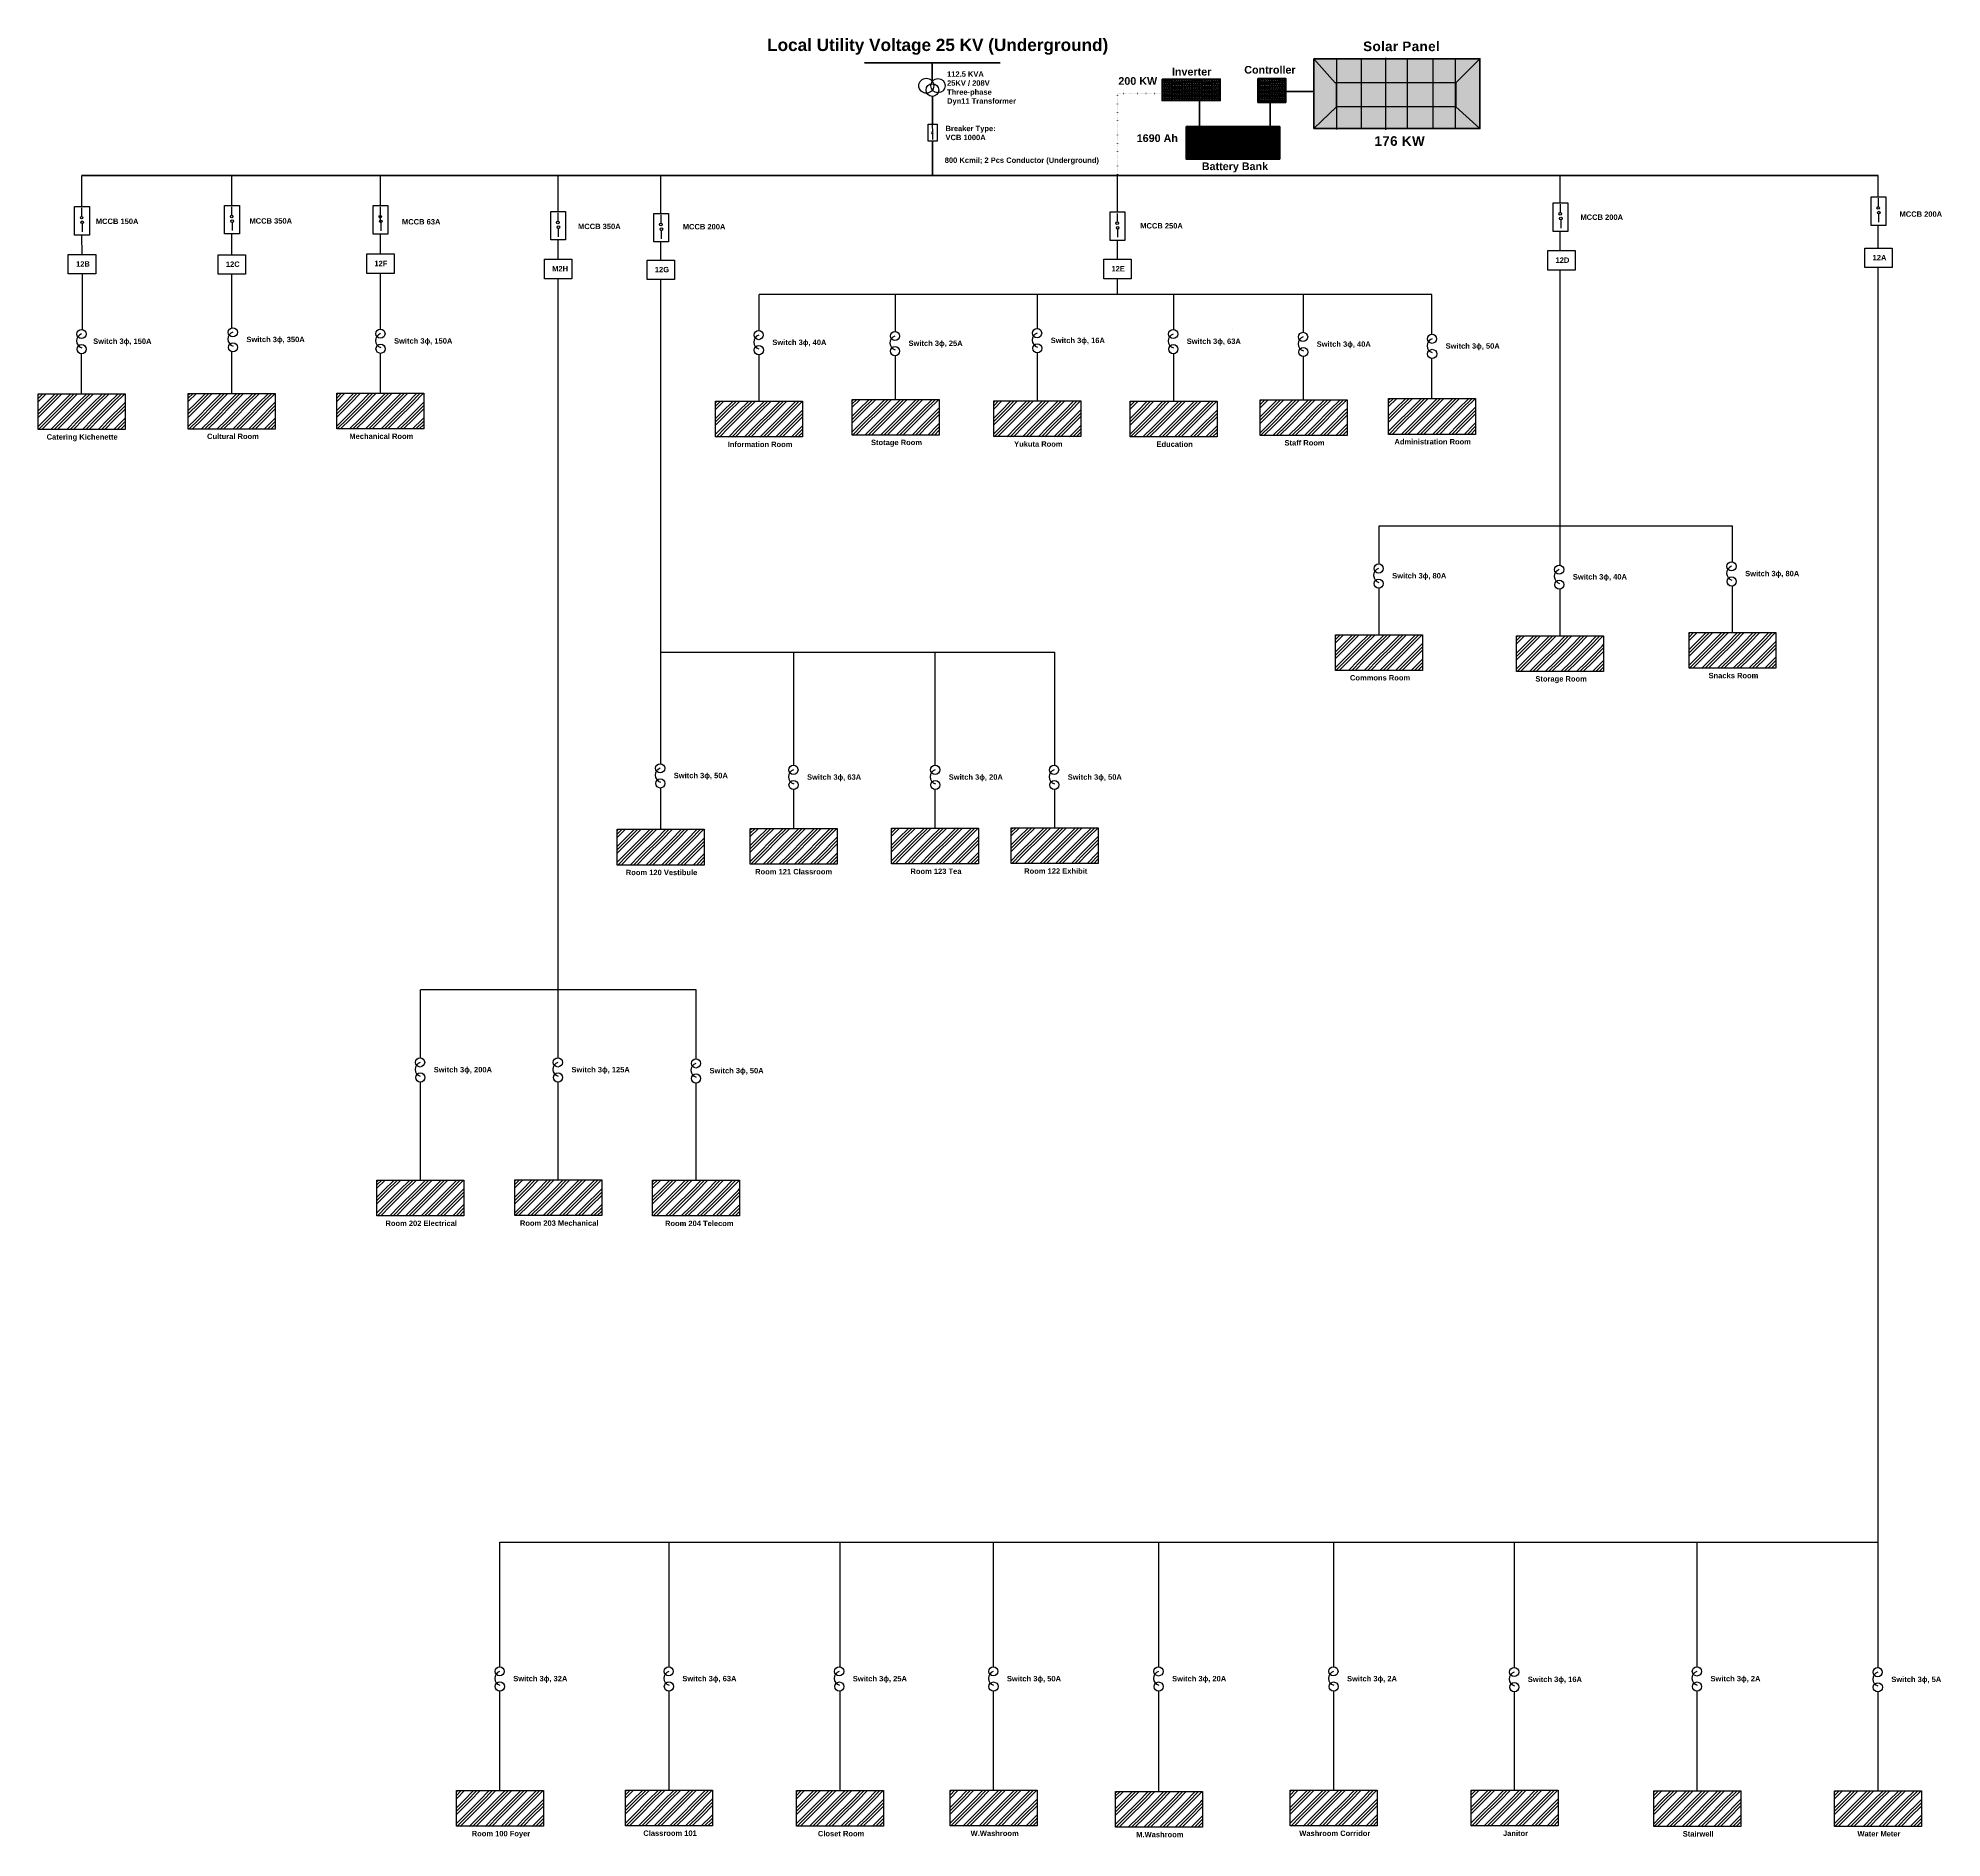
# Model space of a CAD drawing. Header units: inches. Extents: x -5920 to -969, y -5452 to -771.
import ezdxf

# ---------------------------------------------------------------- set-up
doc = ezdxf.new("R2010")
doc.units = ezdxf.units.IN
doc.header["$MEASUREMENT"] = 0
doc.linetypes.add('ACAD_ISO07W100', pattern=[3, 0, -3])
doc.styles.get("Standard").update_dxf_attribs({"font": 'arialbd.ttf'})

msp = doc.modelspace()

# ---------------------------------------------------------------- hatches: boundary and pattern name
at = {"true_color": 0xc7c8ca}
h = msp.add_hatch(dxfattribs=at)
h.set_pattern_fill('ANGLE', color=9)
h.set_pattern_definition([(0, (81.0381, -10.1234), (0, 0.275), [0.2, -0.075]), (90, (81.0381, -10.1234), (-0.275, 2e-17), [0.2, -0.075])])
h.paths.add_polyline_path([(-2359.4, -887.2), (-2415.1, -887.2), (-2415.1, -950.4), (-2359.4, -950.4)])
h.paths.add_polyline_path([(-2293.4, -887.2), (-2359.4, -887.2), (-2359.4, -950.4), (-2293.4, -950.4)])
h.paths.add_polyline_path([(-2233.8, -887.2), (-2293.4, -887.2), (-2293.4, -950.4), (-2233.8, -950.4)])
h.paths.add_polyline_path([(-2170.5, -825.2), (-2233.7, -887.2), (-2233.7, -950.4), (-2170.5, -1006.4)])
h.paths.add_polyline_path([(-2170.5, -825.2), (-2233.8, -825.2), (-2233.8, -887.2), (-2233.7, -887.2)])
h.paths.add_polyline_path([(-2233.8, -825.2), (-2293.4, -825.2), (-2293.4, -887.2), (-2233.8, -887.2)])
h.paths.add_polyline_path([(-2293.4, -825.2), (-2359.4, -825.2), (-2359.4, -887.2), (-2293.4, -887.2)])
h.paths.add_polyline_path([(-2359.4, -825.2), (-2415.1, -825.2), (-2415.1, -887.2), (-2359.4, -887.2)])
h.paths.add_polyline_path([(-2415.1, -825.2), (-2602.4, -825.2), (-2547.5, -887.2), (-2415.1, -887.2)])
h.paths.add_polyline_path([(-2543.9, -887.2), (-2547.5, -887.2), (-2602.4, -825.2), (-2602.4, -1006.4), (-2543.9, -950.4)])
h.paths.add_polyline_path([(-2542.7, -950.4), (-2543.9, -950.4), (-2602.4, -1006.4), (-2542.7, -1006.4)])
h.paths.add_polyline_path([(-2478.3, -950.4), (-2542.7, -950.4), (-2542.7, -1006.4), (-2478.3, -1006.4)])
h.paths.add_polyline_path([(-2415.1, -950.4), (-2478.3, -950.4), (-2478.3, -1006.4), (-2415.1, -1006.4)])
h.paths.add_polyline_path([(-2415.1, -887.2), (-2478.3, -887.2), (-2478.3, -950.4), (-2415.1, -950.4)])
h.paths.add_polyline_path([(-2478.3, -887.2), (-2542.7, -887.2), (-2542.7, -950.4), (-2478.3, -950.4)])
h.paths.add_polyline_path([(-2359.4, -950.4), (-2415.1, -950.4), (-2415.1, -1006.4), (-2359.4, -1006.4)])
h.paths.add_polyline_path([(-2293.4, -950.4), (-2359.4, -950.4), (-2359.4, -1006.4), (-2293.4, -1006.4)])
h.paths.add_polyline_path([(-2233.8, -950.4), (-2293.4, -950.4), (-2293.4, -1006.4), (-2233.8, -1006.4)])
h.paths.add_polyline_path([(-2233.7, -950.4), (-2233.8, -950.4), (-2233.8, -1006.4), (-2170.5, -1006.4)])
h = msp.add_hatch(dxfattribs=at)
h.set_pattern_fill('GOST_WOOD', color=9, style=0)
h.set_pattern_definition([(90, (0, 0), (6, -4e-16), [10, -2]), (90, (2, -2), (6, -4e-16), [6, -1.5, 3, -1.5]), (90, (4, -5), (6, -4e-16), [10, -2])])
h.paths.add_polyline_path([(-2997.1, -878), (-2997.1, -933.8), (-2846, -933.8), (-2846, -878)])
h.paths.add_polyline_path([(-2675.8, -938.6), (-2675.8, -876), (-2748, -876), (-2748, -938.6)])
h = msp.add_hatch(dxfattribs=at)
h.set_pattern_fill('ANSI31', color=9)
h.paths.add_polyline_path([(-2863.1, -1001.4), (-2899.5, -1001.4), (-2899.5, -1085.7), (-2863.1, -1085.7)])
h.paths.add_polyline_path([(-2787.7, -1001.4), (-2825.4, -1001.4), (-2825.4, -1085.7), (-2787.7, -1085.7)])
h.paths.add_polyline_path([(-2737.6, -1001.4), (-2787.7, -1001.4), (-2787.7, -1085.7), (-2737.6, -1085.7)])
h.paths.add_polyline_path([(-2691.3, -1001.4), (-2737.6, -1001.4), (-2737.6, -1085.7), (-2691.3, -1085.7)])
h.paths.add_polyline_path([(-2825.4, -1001.4), (-2863.1, -1001.4), (-2863.1, -1085.7), (-2825.4, -1085.7)])
h.paths.add_polyline_path([(-2899.5, -1001.4), (-2934.9, -1001.4), (-2934.9, -1085.7), (-2899.5, -1085.7)])
h = msp.add_hatch(color=256)
h.set_gradient(color1=(0, 0, 255), color2=(255, 255, 0))
h.paths.add_polyline_path([(-2787.7, -1001.4), (-2825.4, -1001.4), (-2825.4, -1085.7), (-2787.7, -1085.7)])
h.paths.add_polyline_path([(-2825.4, -1001.4), (-2863.1, -1001.4), (-2863.1, -1085.7), (-2825.4, -1085.7)])
h.paths.add_polyline_path([(-2863.1, -1001.4), (-2899.5, -1001.4), (-2899.5, -1085.7), (-2863.1, -1085.7)])
h.paths.add_polyline_path([(-2899.5, -1001.4), (-2934.9, -1001.4), (-2934.9, -1085.7), (-2899.5, -1085.7)])
h.paths.add_polyline_path([(-2737.6, -1001.4), (-2787.7, -1001.4), (-2787.7, -1085.7), (-2737.6, -1085.7)])
h.paths.add_polyline_path([(-2691.3, -1001.4), (-2737.6, -1001.4), (-2737.6, -1085.7), (-2691.3, -1085.7)])
h = msp.add_hatch(dxfattribs=at)
h.set_pattern_fill('GOST_GROUND', color=9, scale=2.891733)
h.set_pattern_definition([(45, (7756.962, 6006.726), (40.895287, 0), [57.83467]), (45, (7765.637, 6006.726), (40.895287, 0), [57.83467]), (45, (7774.312, 6006.726), (40.895287, 0), [57.83467])])
h.paths.add_polyline_path([(-5694.1, -1696), (-5920.3, -1696), (-5920.3, -1788.9), (-5694.1, -1788.9)])
h = msp.add_hatch(dxfattribs=at)
h.set_pattern_fill('GOST_GROUND', color=9, scale=2.891733)
h.set_pattern_definition([(45, (8147.76, 6007.328), (40.895287, 0), [57.83467]), (45, (8156.435, 6007.328), (40.895287, 0), [57.83467]), (45, (8165.11, 6007.328), (40.895287, 0), [57.83467])])
h.paths.add_polyline_path([(-5303.3, -1695.4), (-5529.5, -1695.4), (-5529.5, -1788.3), (-5303.3, -1788.3)])
h = msp.add_hatch(dxfattribs=at)
h.set_pattern_fill('GOST_GROUND', color=9, scale=2.891733)
h.set_pattern_definition([(45, (8533.728, 6007.878), (40.895287, 0), [57.83467]), (45, (8542.403, 6007.878), (40.895287, 0), [57.83467]), (45, (8551.078, 6007.878), (40.895287, 0), [57.83467])])
h.paths.add_polyline_path([(-4917.3, -1694.9), (-5143.5, -1694.9), (-5143.5, -1787.8), (-4917.3, -1787.8)])
h = msp.add_hatch(dxfattribs=at)
h.set_pattern_fill('GOST_GROUND', color=9, scale=2.891733)
h.set_pattern_definition([(45, (9518.717, 5986.904), (40.895287, 0), [57.83467]), (45, (9527.392, 5986.904), (40.895287, 0), [57.83467]), (45, (9536.067, 5986.904), (40.895287, 0), [57.83467])])
h.paths.add_polyline_path([(-3932.3, -1715.9), (-4158.5, -1715.9), (-4158.5, -1808.8), (-3932.3, -1808.8)])
h = msp.add_hatch(dxfattribs=at)
h.set_pattern_fill('GOST_GROUND', color=9, scale=2.891733)
h.set_pattern_definition([(45, (9873.54, 5991.866), (40.895287, 0), [57.83467]), (45, (9882.216, 5991.866), (40.895287, 0), [57.83467]), (45, (9890.89, 5991.866), (40.895287, 0), [57.83467])])
h.paths.add_polyline_path([(-3577.5, -1710.9), (-3803.7, -1710.9), (-3803.7, -1803.8), (-3577.5, -1803.8)])
h = msp.add_hatch(dxfattribs=at)
h.set_pattern_fill('GOST_GROUND', color=9, scale=2.891733)
h.set_pattern_definition([(45, (10242.328, 5987.83), (40.895287, 0), [57.83467]), (45, (10251.003, 5987.83), (40.895287, 0), [57.83467]), (45, (10259.68, 5987.83), (40.895287, 0), [57.83467])])
h.paths.add_polyline_path([(-3208.7, -1714.9), (-3434.9, -1714.9), (-3434.9, -1807.8), (-3208.7, -1807.8)])
h = msp.add_hatch(dxfattribs=at)
h.set_pattern_fill('GOST_GROUND', color=9, scale=2.891733)
h.set_pattern_definition([(45, (10596.797, 5987.253), (40.895287, 0), [57.83467]), (45, (10605.472, 5987.253), (40.895287, 0), [57.83467]), (45, (10614.147, 5987.253), (40.895287, 0), [57.83467])])
h.paths.add_polyline_path([(-2854.2, -1715.5), (-3080.4, -1715.5), (-3080.4, -1808.4), (-2854.2, -1808.4)])
h = msp.add_hatch(dxfattribs=at)
h.set_pattern_fill('GOST_GROUND', color=9, scale=2.891733)
h.set_pattern_definition([(45, (10934.677, 5990.882), (40.895287, 0), [57.83467]), (45, (10943.352, 5990.882), (40.895287, 0), [57.83467]), (45, (10952.027, 5990.882), (40.895287, 0), [57.83467])])
h.paths.add_polyline_path([(-2516.3, -1711.9), (-2742.5, -1711.9), (-2742.5, -1804.8), (-2516.3, -1804.8)])
h = msp.add_hatch(dxfattribs=at)
h.set_pattern_fill('GOST_GROUND', color=9, scale=2.891733)
h.set_pattern_definition([(45, (11268.307, 5993.722), (40.895287, 0), [57.83467]), (45, (11276.982, 5993.722), (40.895287, 0), [57.83467]), (45, (11285.657, 5993.722), (40.895287, 0), [57.83467])])
h.paths.add_polyline_path([(-2182.7, -1709), (-2408.9, -1709), (-2408.9, -1801.9), (-2182.7, -1801.9)])
h = msp.add_hatch(dxfattribs=at)
h.set_pattern_fill('GOST_GROUND', color=9, scale=2.891733)
h.set_pattern_definition([(45, (11130.96, 5379.9), (40.895287, 0), [57.83467]), (45, (11139.635, 5379.9), (40.895287, 0), [57.83467]), (45, (11148.31, 5379.9), (40.895287, 0), [57.83467])])
h.paths.add_polyline_path([(-2320.1, -2322.9), (-2546.3, -2322.9), (-2546.3, -2415.8), (-2320.1, -2415.8)])
h = msp.add_hatch(dxfattribs=at)
h.set_pattern_fill('GOST_GROUND', color=9, scale=2.891733)
h.set_pattern_definition([(45, (11601.827, 5377.066), (40.895287, 0), [57.83467]), (45, (11610.502, 5377.066), (40.895287, 0), [57.83467]), (45, (11619.177, 5377.066), (40.895287, 0), [57.83467])])
h.paths.add_polyline_path([(-1849.2, -2325.7), (-2075.4, -2325.7), (-2075.4, -2418.6), (-1849.2, -2418.6)])
h = msp.add_hatch(dxfattribs=at)
h.set_pattern_fill('GOST_GROUND', color=9, scale=2.891733)
h.set_pattern_definition([(45, (12050, 5385.565), (40.895287, 0), [57.83467]), (45, (12058.677, 5385.565), (40.895287, 0), [57.83467]), (45, (12067.352, 5385.565), (40.895287, 0), [57.83467])])
h.paths.add_polyline_path([(-1401, -2317.2), (-1627.2, -2317.2), (-1627.2, -2410.1), (-1401, -2410.1)])
h = msp.add_hatch(dxfattribs=at)
h.set_pattern_fill('GOST_GROUND', color=9, scale=2.891733)
h.set_pattern_definition([(45, (9263.112, 4874.098), (40.895287, 0), [57.83467]), (45, (9271.788, 4874.098), (40.895287, 0), [57.83467]), (45, (9280.463, 4874.098), (40.895287, 0), [57.83467])])
h.paths.add_polyline_path([(-4187.9, -2828.7), (-4414.1, -2828.7), (-4414.1, -2921.6), (-4187.9, -2921.6)])
h = msp.add_hatch(dxfattribs=at)
h.set_pattern_fill('GOST_GROUND', color=9, scale=2.891733)
h.set_pattern_definition([(45, (9608.943, 4876.122), (40.895287, 0), [57.83467]), (45, (9617.618, 4876.122), (40.895287, 0), [57.83467]), (45, (9626.293, 4876.122), (40.895287, 0), [57.83467])])
h.paths.add_polyline_path([(-3842.1, -2826.6), (-4068.3, -2826.6), (-4068.3, -2919.5), (-3842.1, -2919.5)])
h = msp.add_hatch(dxfattribs=at)
h.set_pattern_fill('GOST_GROUND', color=9, scale=2.891733)
h.set_pattern_definition([(45, (9976.376, 4877.24), (40.895287, 0), [57.83467]), (45, (9985.05, 4877.24), (40.895287, 0), [57.83467]), (45, (9993.726, 4877.24), (40.895287, 0), [57.83467])])
h.paths.add_polyline_path([(-3474.6, -2825.5), (-3700.8, -2825.5), (-3700.8, -2918.4), (-3474.6, -2918.4)])
h = msp.add_hatch(dxfattribs=at)
h.set_pattern_fill('GOST_GROUND', color=9, scale=2.891733)
h.set_pattern_definition([(45, (10287.86, 4877.995), (40.895287, 0), [57.83467]), (45, (10296.535, 4877.995), (40.895287, 0), [57.83467]), (45, (10305.21, 4877.995), (40.895287, 0), [57.83467])])
h.paths.add_polyline_path([(-3163.2, -2824.8), (-3389.4, -2824.8), (-3389.4, -2917.7), (-3163.2, -2917.7)])
h = msp.add_hatch(dxfattribs=at)
h.set_pattern_fill('GOST_GROUND', color=9, scale=2.891733)
h.set_pattern_definition([(45, (8638.117, 3961.88), (40.895287, 0), [57.83467]), (45, (8646.793, 3961.88), (40.895287, 0), [57.83467]), (45, (8655.468, 3961.88), (40.895287, 0), [57.83467])])
h.paths.add_polyline_path([(-4812.9, -3740.9), (-5039.1, -3740.9), (-5039.1, -3833.8), (-4812.9, -3833.8)])
h = msp.add_hatch(dxfattribs=at)
h.set_pattern_fill('GOST_GROUND', color=9, scale=2.891733)
h.set_pattern_definition([(45, (8996.468, 3962.31), (40.895287, 0), [57.83467]), (45, (9005.143, 3962.31), (40.895287, 0), [57.83467]), (45, (9013.818, 3962.31), (40.895287, 0), [57.83467])])
h.paths.add_polyline_path([(-4454.5, -3740.5), (-4680.7, -3740.5), (-4680.7, -3833.4), (-4454.5, -3833.4)])
h = msp.add_hatch(dxfattribs=at)
h.set_pattern_fill('GOST_GROUND', color=9, scale=2.891733)
h.set_pattern_definition([(45, (9355.068, 3961.575), (40.895287, 0), [57.83467]), (45, (9363.743, 3961.575), (40.895287, 0), [57.83467]), (45, (9372.418, 3961.575), (40.895287, 0), [57.83467])])
h.paths.add_polyline_path([(-4095.9, -3741.2), (-4322.1, -3741.2), (-4322.1, -3834.1), (-4095.9, -3834.1)])
h = msp.add_hatch(dxfattribs=at)
h.set_pattern_fill('GOST_GROUND', color=9, scale=2.891733)
h.set_pattern_definition([(45, (8844.858, 2374.202), (40.895287, 0), [57.83467]), (45, (8853.533, 2374.202), (40.895287, 0), [57.83467]), (45, (8862.21, 2374.202), (40.895287, 0), [57.83467])])
h.paths.add_polyline_path([(-4606.2, -5328.6), (-4832.4, -5328.6), (-4832.4, -5421.5), (-4606.2, -5421.5)])
h = msp.add_hatch(dxfattribs=at)
h.set_pattern_fill('GOST_GROUND', color=9, scale=2.891733)
h.set_pattern_definition([(45, (9284.59, 2375.345), (40.895287, 0), [57.83467]), (45, (9293.266, 2375.345), (40.895287, 0), [57.83467]), (45, (9301.94, 2375.345), (40.895287, 0), [57.83467])])
h.paths.add_polyline_path([(-4166.4, -5327.4), (-4392.6, -5327.4), (-4392.6, -5420.3), (-4166.4, -5420.3)])
h = msp.add_hatch(dxfattribs=at)
h.set_pattern_fill('GOST_GROUND', color=9, scale=2.891733)
h.set_pattern_definition([(45, (9729.377, 2374.228), (40.895287, 0), [57.83467]), (45, (9738.053, 2374.228), (40.895287, 0), [57.83467]), (45, (9746.728, 2374.228), (40.895287, 0), [57.83467])])
h.paths.add_polyline_path([(-3721.6, -5328.5), (-3947.8, -5328.5), (-3947.8, -5421.4), (-3721.6, -5421.4)])
h = msp.add_hatch(dxfattribs=at)
h.set_pattern_fill('GOST_GROUND', color=9, scale=2.891733)
h.set_pattern_definition([(45, (10128.675, 2374.96), (40.895287, 0), [57.83467]), (45, (10137.35, 2374.96), (40.895287, 0), [57.83467]), (45, (10146.025, 2374.96), (40.895287, 0), [57.83467])])
h.paths.add_polyline_path([(-3322.3, -5327.8), (-3548.5, -5327.8), (-3548.5, -5420.7), (-3322.3, -5420.7)])
h = msp.add_hatch(dxfattribs=at)
h.set_pattern_fill('GOST_GROUND', color=9, scale=2.891733)
h.set_pattern_definition([(45, (10558.298, 2371.81), (40.895287, 0), [57.83467]), (45, (10566.974, 2371.81), (40.895287, 0), [57.83467]), (45, (10575.65, 2371.81), (40.895287, 0), [57.83467])])
h.paths.add_polyline_path([(-2892.7, -5331), (-3118.9, -5331), (-3118.9, -5423.9), (-2892.7, -5423.9)])
h = msp.add_hatch(dxfattribs=at)
h.set_pattern_fill('GOST_GROUND', color=9, scale=2.891733)
h.set_pattern_definition([(45, (11013.194, 2374.96), (40.895287, 0), [57.83467]), (45, (11021.87, 2374.96), (40.895287, 0), [57.83467]), (45, (11030.544, 2374.96), (40.895287, 0), [57.83467])])
h.paths.add_polyline_path([(-2437.8, -5327.8), (-2664, -5327.8), (-2664, -5420.7), (-2437.8, -5420.7)])
h = msp.add_hatch(dxfattribs=at)
h.set_pattern_fill('GOST_GROUND', color=9, scale=2.891733)
h.set_pattern_definition([(45, (11483.253, 2374.96), (40.895287, 0), [57.83467]), (45, (11491.928, 2374.96), (40.895287, 0), [57.83467]), (45, (11500.603, 2374.96), (40.895287, 0), [57.83467])])
h.paths.add_polyline_path([(-1967.8, -5327.8), (-2194, -5327.8), (-2194, -5420.7), (-1967.8, -5420.7)])
h = msp.add_hatch(dxfattribs=at)
h.set_pattern_fill('GOST_GROUND', color=9, scale=2.891733)
h.set_pattern_definition([(45, (11958.366, 2373.578), (40.895287, 0), [57.83467]), (45, (11967.04, 2373.578), (40.895287, 0), [57.83467]), (45, (11975.716, 2373.578), (40.895287, 0), [57.83467])])
h.paths.add_polyline_path([(-1492.6, -5329.2), (-1718.8, -5329.2), (-1718.8, -5422.1), (-1492.6, -5422.1)])
h = msp.add_hatch(dxfattribs=at)
h.set_pattern_fill('GOST_GROUND', color=9, scale=2.891733)
h.set_pattern_definition([(45, (12428.425, 2373.836), (40.895287, 0), [57.83467]), (45, (12437.1, 2373.836), (40.895287, 0), [57.83467]), (45, (12445.775, 2373.836), (40.895287, 0), [57.83467])])
h.paths.add_polyline_path([(-1022.6, -5328.9), (-1248.8, -5328.9), (-1248.8, -5421.8), (-1022.6, -5421.8)])

# ---------------------------------------------------------------- linework, layer by layer
at = {"lineweight": 50}
msp.add_line((-3771.3, -835.7), (-3418.2, -835.7), dxfattribs=at)
at = {"lineweight": 40}
for p, q in [((-3594.7, -884), (-3594.7, -835.7)), ((-3594.6, -906.5), (-3594.6, -906.5)), ((-3594.6, -923), (-3594.6, -994.7)), ((-3594.6, -1039.2), (-3594.6, -1128.7))]:
    msp.add_line(p, q, dxfattribs=at)
for p, q in [((-2547.5, -887.2), (-2602.4, -825.2)), ((-2542.7, -1008.8), (-2542.7, -826.4)), ((-2478.3, -1006.4), (-2478.3, -827.6)), ((-2415.1, -1010), (-2415.1, -822.8)), ((-2359.4, -1007.3), (-2359.4, -825.2)), ((-2293.4, -825.2), (-2293.4, -1006.4)), ((-2233.8, -1006.4), (-2233.8, -825.2)), ((-2233.7, -887.2), (-2170.5, -825.2)), ((-2233.7, -887.2), (-2547.5, -887.2)), ((-2543.9, -950.4), (-2543.9, -887.2)), ((-2233.7, -887.2), (-2233.7, -950.4)), ((-3113.5, -915.1), (-3113.5, -915.1)), ((-2543.9, -950.4), (-2602.4, -1006.4)), ((-2233.7, -950.4), (-2543.9, -950.4)), ((-2233.7, -950.4), (-2170.5, -1006.4)), ((-3594.7, -997.7), (-3594.6, -1015.5)), ((-3594.6, -1019.3), (-3594.6, -1035)), ((-2934.9, -1000.8), (-2934.9, -1085.7)), ((-2899.5, -1000.8), (-2899.5, -1085.7)), ((-2863.1, -1001.4), (-2863.1, -1085.7)), ((-2825.4, -1001.5), (-2825.4, -1085.7)), ((-2787.7, -1001.8), (-2787.7, -1085.8)), ((-2737.6, -1001.4), (-2737.6, -1085.7)), ((-1334.7, -1128.7), (-1135.4, -1128.7)), ((-1135, -1187.8), (-1135, -1209.2)), ((-5807.1, -1212.9), (-5807.1, -1234.3)), ((-5417, -1209.8), (-5417, -1231.2)), ((-5030.5, -1210.5), (-5030.5, -1231.9)), ((-5030.1, -1251.2), (-5030.1, -1232.3)), ((-4568.7, -1225.6), (-4568.7, -1247)), ((-4300.9, -1230.8), (-4300.9, -1252.2)), ((-3114.2, -1227), (-3114.2, -1248.4)), ((-1961.8, -1203.2), (-1961.8, -1224.6)), ((-1133.7, -1228.5), (-1133.7, -1249.9)), ((-5805.9, -1253.6), (-5805.9, -1275)), ((-5415.7, -1250.5), (-5415.7, -1271.9)), ((-5029.3, -1251.2), (-5029.3, -1272.6)), ((-4567.4, -1266.3), (-4567.4, -1287.7)), ((-4299.6, -1271.5), (-4299.6, -1292.9)), ((-3112.9, -1267.7), (-3112.9, -1289.1)), ((-1960.5, -1243.8), (-1960.5, -1265.3)), ((-2815.3, -1530.2), (-2815.3, -1530.2))]:
    msp.add_line(p, q)
at = {"color": 3, "linetype": 'ACAD_ISO07W100', "lineweight": 50}
for p, q in [((-3113.5, -1128.7), (-3113.5, -915.1)), ((-3113.5, -915.1), (-2997.1, -915.1))]:
    msp.add_line(p, q, dxfattribs=at)
at = {"color": 3, "linetype": 'Continuous', "lineweight": 50}
for p, q in [((-2899.5, -1001.4), (-2899.5, -933.8)), ((-2716.3, -939.3), (-2716.3, -1001.4)), ((-2676.6, -910.5), (-2602.4, -910.5))]:
    msp.add_line(p, q, dxfattribs=at)
at = {"lineweight": 35}
msp.add_line((-5806.1, -1128.7), (-1135.4, -1128.7), dxfattribs=at)
at = {"lineweight": 30}
for p, q in [((-5806.1, -1209.4), (-5806.1, -1128.7)), ((-5416.4, -1206.3), (-5416.4, -1128.7)), ((-5030.1, -1207), (-5030.1, -1128.7)), ((-4568, -1222), (-4568, -1128.7)), ((-4301, -1227.3), (-4301, -1128.7)), ((-3113.5, -1223.5), (-3113.5, -1128.7)), ((-1962, -1199.6), (-1962, -1128.7)), ((-1135.4, -1184.3), (-1135.4, -1128.7)), ((-5806, -1333.9), (-5806.1, -1283.6)), ((-5416.4, -1334.6), (-5416.4, -1280.5)), ((-5030.1, -1332.7), (-5030.1, -1281.2)), ((-1962, -1323.9), (-1962, -1273.9)), ((-1135.4, -1317.3), (-1135.4, -1258.5)), ((-4568, -1346.3), (-4568, -1296.3)), ((-4301, -1348.6), (-4301, -1301.5)), ((-3113.5, -1346.3), (-3113.5, -1297.8)), ((-5806, -1384.5), (-5806, -1529)), ((-5416.4, -1524.6), (-5416.4, -1385.3)), ((-5030.1, -1528.1), (-5030.1, -1383.3)), ((-1962, -2141.9), (-1962, -1374.6)), ((-1135.4, -5008.6), (-1135.4, -1368)), ((-4568, -3246.2), (-4568, -1396.9)), ((-4301, -2658.4), (-4301, -1399.2)), ((-3113.5, -1438.2), (-3113.5, -1396.9)), ((-2295.5, -1438.2), (-4045.1, -1438.2)), ((-4045.1, -1531.8), (-4045.1, -1438.2)), ((-3690.3, -1534.4), (-3690.3, -1438.2)), ((-3321.5, -1526.9), (-3321.5, -1438.2)), ((-2967, -1529.1), (-2967, -1438.2)), ((-2629.2, -1536.5), (-2629.2, -1438.2)), ((-2295.5, -1541.3), (-2295.5, -1438.2)), ((-5807.2, -1696), (-5807.2, -1591.9)), ((-5416.4, -1695.4), (-5416.4, -1587)), ((-5030.1, -1694.7), (-5030.1, -1591.1)), ((-4045.1, -1715.7), (-4045.1, -1594.8)), ((-3690.3, -1710.7), (-3690.3, -1597.2)), ((-3321.5, -1714.8), (-3321.5, -1589.9)), ((-2967, -1715.4), (-2967, -1592)), ((-2629.2, -1711.7), (-2629.2, -1599.4)), ((-2295.5, -1708.9), (-2295.5, -1604.3)), ((-2432.9, -2039.3), (-1513.8, -2039.3)), ((-2432.9, -2138.9), (-2432.9, -2039.3)), ((-1513.8, -2133.4), (-1513.8, -2039.3)), ((-2432.9, -2322.7), (-2432.9, -2201.8)), ((-1962, -2325.5), (-1962, -2204.5)), ((-1513.8, -2317), (-1513.8, -2196)), ((-4301, -2368.3), (-3276.3, -2368.3)), ((-3955.2, -2662.3), (-3955.2, -2368.3)), ((-3587.7, -2662.3), (-3587.7, -2368.3)), ((-3276.3, -2662.5), (-3276.3, -2368.3)), ((-4301, -2828.7), (-4301, -2721.3)), ((-3955.2, -2826.6), (-3955.2, -2725.4)), ((-3587.7, -2825.5), (-3587.7, -2725.3)), ((-3276.3, -2824.8), (-3276.3, -2725.3)), ((-4209, -3246.5), (-4926, -3246.5)), ((-4926, -3423.2), (-4926, -3246.5)), ((-4567.6, -3423.2), (-4567.6, -3246.5)), ((-4209, -3425.7), (-4209, -3246.5)), ((-4926, -3740.9), (-4926, -3486.2)), ((-4567.6, -3740.5), (-4567.6, -3486.2)), ((-4209, -3741.2), (-4209, -3488.7)), ((-4719, -4682.8), (-1135.4, -4682.8)), ((-4719, -5006.8), (-4719, -4682.8)), ((-4279.2, -5006.7), (-4279.2, -4682.8)), ((-3834.5, -5007), (-3834.5, -4682.8)), ((-3435.2, -5006.8), (-3435.2, -4682.8)), ((-3005.5, -5006.8), (-3005.5, -4682.8)), ((-2550.6, -5006.8), (-2550.6, -4682.8)), ((-2080.6, -5008.5), (-2080.6, -4682.8)), ((-1605.5, -5006.9), (-1605.5, -4682.8)), ((-4719, -5328.4), (-4719, -5069.8)), ((-4279.2, -5327.3), (-4279.2, -5069.7)), ((-3834.5, -5328.4), (-3834.5, -5069.6)), ((-3435.2, -5327.6), (-3435.2, -5069.8)), ((-3005.5, -5330.8), (-3005.5, -5069.8)), ((-2550.6, -5327.6), (-2550.6, -5069.8)), ((-2080.6, -5327.6), (-2080.6, -5071.5)), ((-1605.5, -5329), (-1605.5, -5069.9)), ((-1135.4, -5328.8), (-1135.4, -5071.6))]:
    msp.add_line(p, q, dxfattribs=at)
at = {"lineweight": 50}
for points in [[(-2602.4, -825.2), (-2170.5, -825.2), (-2170.5, -1006.4), (-2602.4, -1006.4)], [(-2997.1, -878), (-2846, -878), (-2846, -933.8), (-2997.1, -933.8)], [(-2748, -876), (-2675.8, -876), (-2675.8, -938.6), (-2748, -938.6)], [(-2934.9, -1001.4), (-2691.3, -1001.4), (-2691.3, -1085.7), (-2934.9, -1085.7)]]:
    msp.add_lwpolyline(points, close=True, dxfattribs=at)
for points in [[(-3605.4, -994.7), (-3582.4, -994.7), (-3582.4, -1039.2), (-3605.4, -1039.2)], [(-1153.2, -1184.3), (-1114.8, -1184.3), (-1114.8, -1258.5), (-1153.2, -1258.5)], [(-5825.3, -1209.4), (-5786.9, -1209.4), (-5786.9, -1283.6), (-5825.3, -1283.6)], [(-5435.2, -1206.3), (-5396.7, -1206.3), (-5396.7, -1280.5), (-5435.2, -1280.5)], [(-5048.7, -1207), (-5010.3, -1207), (-5010.3, -1281.2), (-5048.7, -1281.2)], [(-4586.9, -1222), (-4548.5, -1222), (-4548.5, -1296.3), (-4586.9, -1296.3)], [(-4319.1, -1227.3), (-4280.7, -1227.3), (-4280.7, -1301.5), (-4319.1, -1301.5)], [(-3132.4, -1223.5), (-3093.9, -1223.5), (-3093.9, -1297.8), (-3132.4, -1297.8)], [(-1980, -1199.6), (-1941.6, -1199.6), (-1941.6, -1273.9), (-1980, -1273.9)], [(-5841.6, -1333.9), (-5770.4, -1333.9), (-5770.4, -1384.5), (-5841.6, -1384.5)], [(-5452, -1334.6), (-5380.7, -1334.6), (-5380.7, -1385.3), (-5452, -1385.3)], [(-5065.7, -1332.7), (-4994.5, -1332.7), (-4994.5, -1383.3), (-5065.7, -1383.3)], [(-1994.1, -1323.9), (-1922.9, -1323.9), (-1922.9, -1374.6), (-1994.1, -1374.6)], [(-1169.6, -1317.3), (-1098.4, -1317.3), (-1098.4, -1368), (-1169.6, -1368)], [(-4603.6, -1346.3), (-4532.3, -1346.3), (-4532.3, -1396.9), (-4603.6, -1396.9)], [(-4336.5, -1348.6), (-4265.2, -1348.6), (-4265.2, -1399.2), (-4336.5, -1399.2)], [(-3149.1, -1346.3), (-3077.9, -1346.3), (-3077.9, -1396.9), (-3149.1, -1396.9)], [(-5920.3, -1696), (-5694.1, -1696), (-5694.1, -1788.9), (-5920.3, -1788.9)], [(-5529.5, -1695.4), (-5303.3, -1695.4), (-5303.3, -1788.3), (-5529.5, -1788.3)], [(-5143.2, -1694.7), (-4917, -1694.7), (-4917, -1787.6), (-5143.2, -1787.6)], [(-4158.2, -1715.7), (-3932, -1715.7), (-3932, -1808.6), (-4158.2, -1808.6)], [(-3803.4, -1710.7), (-3577.2, -1710.7), (-3577.2, -1803.6), (-3803.4, -1803.6)], [(-3434.6, -1714.8), (-3208.4, -1714.8), (-3208.4, -1807.7), (-3434.6, -1807.7)], [(-3080.1, -1715.4), (-2853.9, -1715.4), (-2853.9, -1808.3), (-3080.1, -1808.3)], [(-2742.3, -1711.7), (-2516.1, -1711.7), (-2516.1, -1804.6), (-2742.3, -1804.6)], [(-2408.6, -1708.9), (-2182.4, -1708.9), (-2182.4, -1801.8), (-2408.6, -1801.8)], [(-2546, -2322.7), (-2319.8, -2322.7), (-2319.8, -2415.6), (-2546, -2415.6)], [(-2075.1, -2325.5), (-1848.9, -2325.5), (-1848.9, -2418.4), (-2075.1, -2418.4)], [(-1626.9, -2317), (-1400.7, -2317), (-1400.7, -2409.9), (-1626.9, -2409.9)], [(-4414.1, -2828.7), (-4187.9, -2828.7), (-4187.9, -2921.6), (-4414.1, -2921.6)], [(-4414.1, -2828.7), (-4187.9, -2828.7), (-4187.9, -2921.6), (-4414.1, -2921.6)], [(-4068.3, -2826.6), (-3842.1, -2826.6), (-3842.1, -2919.5), (-4068.3, -2919.5)], [(-4068.3, -2826.6), (-3842.1, -2826.6), (-3842.1, -2919.5), (-4068.3, -2919.5)], [(-3700.8, -2825.5), (-3474.6, -2825.5), (-3474.6, -2918.4), (-3700.8, -2918.4)], [(-3700.8, -2825.5), (-3474.6, -2825.5), (-3474.6, -2918.4), (-3700.8, -2918.4)], [(-3389.4, -2824.8), (-3163.2, -2824.8), (-3163.2, -2917.7), (-3389.4, -2917.7)], [(-3389.4, -2824.8), (-3163.2, -2824.8), (-3163.2, -2917.7), (-3389.4, -2917.7)], [(-5039.1, -3740.9), (-4812.9, -3740.9), (-4812.9, -3833.8), (-5039.1, -3833.8)], [(-5039.1, -3740.9), (-4812.9, -3740.9), (-4812.9, -3833.8), (-5039.1, -3833.8)], [(-4680.7, -3740.5), (-4454.5, -3740.5), (-4454.5, -3833.4), (-4680.7, -3833.4)], [(-4680.7, -3740.5), (-4454.5, -3740.5), (-4454.5, -3833.4), (-4680.7, -3833.4)], [(-4322.1, -3741.2), (-4095.9, -3741.2), (-4095.9, -3834.1), (-4322.1, -3834.1)], [(-4322.1, -3741.2), (-4095.9, -3741.2), (-4095.9, -3834.1), (-4322.1, -3834.1)], [(-4832.1, -5328.4), (-4605.9, -5328.4), (-4605.9, -5421.3), (-4832.1, -5421.3)], [(-4392.3, -5327.3), (-4166.1, -5327.3), (-4166.1, -5420.2), (-4392.3, -5420.2)], [(-3947.6, -5328.4), (-3721.4, -5328.4), (-3721.4, -5421.3), (-3947.6, -5421.3)], [(-3548.3, -5327.6), (-3322.1, -5327.6), (-3322.1, -5420.5), (-3548.3, -5420.5)], [(-3118.6, -5330.8), (-2892.4, -5330.8), (-2892.4, -5423.7), (-3118.6, -5423.7)], [(-2663.7, -5327.6), (-2437.5, -5327.6), (-2437.5, -5420.5), (-2663.7, -5420.5)], [(-2193.7, -5327.6), (-1967.5, -5327.6), (-1967.5, -5420.5), (-2193.7, -5420.5)], [(-1718.6, -5329), (-1492.4, -5329), (-1492.4, -5421.9), (-1718.6, -5421.9)], [(-1248.5, -5328.8), (-1022.3, -5328.8), (-1022.3, -5421.7), (-1248.5, -5421.7)]]:
    msp.add_lwpolyline(points, close=True)
for centre, radius in [((-3610.4, -895.3), 19.4), ((-3594.6, -906.5), 16.5), ((-3580, -895), 18.6), ((-5806.9, -1238.2), 3.44), ((-5416.8, -1235), 3.44), ((-5030.3, -1235.8), 3.44), ((-1961.6, -1228.4), 3.44), ((-1960.3, -1240.6), 3.44), ((-1134.8, -1213), 3.44), ((-1133.5, -1225.2), 3.44), ((-5805.6, -1250.3), 3.44), ((-5415.5, -1247.2), 3.44), ((-5029.1, -1247.9), 3.44), ((-4568.5, -1250.8), 3.44), ((-4567.2, -1263), 3.44), ((-4300.7, -1256.1), 3.44), ((-4299.4, -1268.2), 3.44), ((-3114, -1252.3), 3.44), ((-3112.7, -1264.5), 3.44), ((-5807.3, -1540.8), 11.9), ((-5413.8, -1536.2), 11.9), ((-5029.9, -1539.9), 11.9), ((-4046.3, -1543.6), 11.9), ((-3692, -1546.1), 11.9), ((-3322.2, -1538.7), 11.9), ((-2968.5, -1540.9), 11.9), ((-5806.9, -1580.1), 11.9), ((-5413.4, -1575.5), 11.9), ((-5029.6, -1579.2), 11.9), ((-4045.9, -1582.9), 11.9), ((-3691.6, -1585.4), 11.9), ((-3321.8, -1578), 11.9), ((-2968.1, -1580.2), 11.9), ((-2630.5, -1548.3), 11.9), ((-2630.1, -1587.6), 11.9), ((-2295.2, -1553.2), 11.9), ((-2294.8, -1592.5), 11.9), ((-2434.2, -2150.6), 11.9), ((-2433.8, -2190), 11.9), ((-1964.5, -2153.5), 11.9), ((-1516.3, -2145), 11.9), ((-1515.9, -2184.3), 11.9), ((-1964.1, -2192.8), 11.9), ((-4302.5, -2670.1), 11.9), ((-3955.9, -2674.2), 11.9), ((-3587.4, -2674.2), 11.9), ((-3278, -2674.2), 11.9), ((-4302.1, -2709.5), 11.9), ((-3955.6, -2713.5), 11.9), ((-3587, -2713.5), 11.9), ((-3277.6, -2713.5), 11.9), ((-4926.8, -3435), 11.9), ((-4926.4, -3474.3), 11.9), ((-4568.5, -3435), 11.9), ((-4568.1, -3474.3), 11.9), ((-4209.5, -3437.6), 11.9), ((-4209.1, -3476.9), 11.9), ((-4719.9, -5018.6), 11.9), ((-4719.5, -5057.9), 11.9), ((-4280.2, -5018.6), 11.9), ((-4279.8, -5057.9), 11.9), ((-3836.9, -5018.6), 11.9), ((-3836.5, -5058), 11.9), ((-3436.1, -5018.6), 11.9), ((-3435.7, -5058), 11.9), ((-3006.5, -5018.7), 11.9), ((-3006.1, -5058), 11.9), ((-2551.6, -5018.6), 11.9), ((-2551.2, -5058), 11.9), ((-2081.5, -5020.3), 11.9), ((-2081.1, -5059.6), 11.9), ((-1606.4, -5018.7), 11.9), ((-1606, -5058), 11.9), ((-1136.2, -5020.5), 11.9), ((-1135.8, -5059.8), 11.9)]:
    msp.add_circle(centre, radius)
for centre, radius, start, end in [((-3594.6, -1017.9), 2.44, 21.048, 157.3628), ((-3594.5, -1016.4), 2.94, 213.8852, 324.6283), ((-5801.3, -1558.6), 18.9, 108.6696, 253.4394), ((-5407.8, -1554), 18.9, 108.6696, 253.4394), ((-5023.9, -1557.8), 18.9, 108.6696, 253.4394), ((-4040.2, -1561.5), 18.9, 108.6696, 253.4394), ((-3686, -1564), 18.9, 108.6696, 253.4394), ((-3316.1, -1556.6), 18.9, 108.6696, 253.4394), ((-2962.5, -1558.7), 18.9, 108.6696, 253.4394), ((-2624.4, -1566.1), 18.9, 108.6696, 253.4394), ((-2289.2, -1571.1), 18.9, 108.6696, 253.4394), ((-2428.2, -2168.5), 18.9, 108.6696, 253.4394), ((-1958.4, -2171.3), 18.9, 108.6696, 253.4394), ((-1510.2, -2162.8), 18.9, 108.6696, 253.4394), ((-4296.5, -2688), 18.9, 108.6696, 253.4394), ((-3949.9, -2692.1), 18.9, 108.6696, 253.4394), ((-3581.4, -2692.1), 18.9, 108.6696, 253.4394), ((-3272, -2692.1), 18.9, 108.6696, 253.4394), ((-4920.8, -3452.9), 18.9, 108.6696, 253.4394), ((-4562.5, -3452.9), 18.9, 108.6696, 253.4394), ((-4203.4, -3455.4), 18.9, 108.6696, 253.4394), ((-4713.9, -5036.5), 18.9, 108.6696, 253.4394), ((-4274.1, -5036.4), 18.9, 108.6696, 253.4394), ((-3830.9, -5036.5), 18.9, 108.6696, 253.4394), ((-3430.1, -5036.5), 18.9, 108.6696, 253.4394), ((-3000.4, -5036.5), 18.9, 108.6696, 253.4394), ((-2545.5, -5036.5), 18.9, 108.6696, 253.4394), ((-2075.5, -5038.2), 18.9, 108.6696, 253.4394), ((-1600.4, -5036.6), 18.9, 108.6696, 253.4394), ((-1130.1, -5038.3), 18.9, 108.6696, 253.4394)]:
    msp.add_arc(centre, radius, start, end)

# ---------------------------------------------------------------- texts
msp.add_text('Local Utility Voltage 25 KV (Underground)', height=31.929).set_placement((-4024.3, -804.9))
at = {"attachment_point": 1}
for s, width, heights, insert, char_height in [('\\A1;\\pxi-3,l3,t13,22,22.062;{\\T1.05;Solar Panel}', 234.167, [32.8], (-2474.4, -780.2), 25), ('200 KW', 197.807, [25.9], (-3110.9, -872.8), 20), ('{\\H2.2062x;I\\H1x;nverter}', 112.923, [0], (-2971.6, -848.6), 9.065), ('1690 Ah', 197.807, [25.9], (-3063.2, -1021.5), 20), ('\\A1;\\pxi-3,l3,t13,22,22.062;{\\T1.05;176 KW}', 234.167, [32.8], (-2445, -1026.5), 25), ('Battery Bank', 197.807, [25.9], (-2893.9, -1094.6), 20), ('MCCB 200A', 114.192, [16.5], (-1909.3, -1230), 14), ('MCCB 200A', 114.192, [16.5], (-1079.5, -1221.9), 14), ('MCCB 150A', 114.192, [16.5], (-5770.1, -1240.7), 14), ('MCCB 350A', 114.192, [16.5], (-5370.6, -1239.7), 14), ('MCCB 63A', 114.192, [16.5], (-4973.9, -1241.9), 14), ('MCCB 350A', 114.192, [16.5], (-4516.1, -1254), 14), ('MCCB 200A', 114.192, [16.5], (-4243.7, -1254.7), 14), ('MCCB 250A', 114.192, [16.5], (-3054.1, -1252.4), 14), ('12A', 40.822, [14.6], (-1149.4, -1335.1), 14), ('12B', 40.822, [14.6], (-5821.5, -1351.6), 14), ('12C', 40.822, [14.6], (-5431.8, -1352.3), 14), ('12F', 40.822, [14.6], (-5045.6, -1350.4), 14), ('M2H', 40.822, [14.6], (-4583.4, -1364), 14), ('12G', 40.822, [14.6], (-4316.3, -1366.3), 14), ('12E', 40.822, [14.6], (-3128.9, -1364), 14), ('12D', 40.822, [14.6], (-1974, -1341.7), 14), ('Switch 3ϕ, 150A', 160.534, [16.8], (-5777, -1552.5), 14), ('Switch 3ϕ, 350A', 160.534, [16.8], (-5378.4, -1547.9), 14), ('Switch 3ϕ, 150A', 160.534, [16.8], (-4994.5, -1551.7), 14), ('Switch 3ϕ, 40A', 160.534, [16.8], (-4010.8, -1555.4), 14), ('Switch 3ϕ, 25A', 160.534, [16.8], (-3656.6, -1557.8), 14), ('Switch 3ϕ, 16A', 160.534, [16.8], (-3286.7, -1550.4), 14), ('Switch 3ϕ, 63A', 160.534, [16.8], (-2933.1, -1552.6), 14), ('Switch 3ϕ, 40A', 160.534, [16.8], (-2595.1, -1560), 14), ('Switch 3ϕ, 50A', 160.534, [16.8], (-2259.8, -1564.9), 14), ('Catering Kichenette', 186.514, [19.3], (-5897.9, -1801.4), 14), ('Cultural Room', 137.964, [17.1], (-5480.8, -1799.9), 14), ('\\pxqc;Mechanical Room', 186.514, [19.3], (-5120.9, -1799.7), 14), ('\\pxqc;Information Room', 186.514, [19.3], (-4135.9, -1820.7), 14), ('\\pxqc;Stotage Room', 186.514, [19.3], (-3781.1, -1815.7), 14), ('\\pxqc;Yukuta Room', 186.514, [19.3], (-3412.3, -1819.8), 14), ('\\pxqc;Education', 186.514, [19.3], (-3057.8, -1820.3), 14), ('\\pxqc;Staff Room', 186.514, [19.3], (-2719.9, -1816.7), 14), ('\\pxqc;Administration Room', 224.019, [14.6], (-2405.5, -1813.9), 14), ('Switch 3ϕ, 80A', 160.534, [16.8], (-2398.8, -2162.4), 14), ('Switch 3ϕ, 40A', 160.534, [16.8], (-1929, -2165.2), 14), ('Switch 3ϕ, 80A', 160.534, [16.8], (-1480.9, -2156.7), 14), ('\\pxqc;Snacks Room', 186.514, [19.3], (-1604.6, -2422), 14), ('\\pxqc;Commons Room', 186.514, [19.3], (-2523.6, -2427.7), 14), ('\\pxqc;Storage Room', 186.514, [19.3], (-2052.8, -2430.5), 14), ('Switch 3ϕ, 50A', 160.534, [16.8], (-4267.1, -2681.9), 14), ('Switch 3ϕ, 63A', 160.534, [16.8], (-3920.5, -2685.9), 14), ('Switch 3ϕ, 20A', 160.534, [16.8], (-3552, -2685.9), 14), ('Switch 3ϕ, 50A', 160.534, [16.8], (-3242.6, -2685.9), 14), ('Room 120 Vestibule', 186.514, [19.3], (-4391.8, -2934), 14), ('Room 121 Classroom', 198.813, [24], (-4055.4, -2932), 14), ('\\pxqc;Room 123 Tea', 186.514, [19.3], (-3678.5, -2930.9), 14), ('\\pxqc;Room 122 Exhibit', 186.514, [19.3], (-3367, -2930.2), 14), ('Switch 3ϕ, 200A', 160.534, [16.8], (-4891.4, -3446.8), 14), ('Switch 3ϕ, 125A', 160.534, [16.8], (-4533.1, -3446.8), 14), ('Switch 3ϕ, 50A', 160.534, [16.8], (-4174.1, -3449.3), 14), ('Room 202 Electrical', 186.514, [19.3], (-5016.8, -3846.3), 14), ('Room 203 Mechanical', 206.202, [15.7], (-4667.2, -3845.8), 14), ('Room 204 Telecom', 176.608, [19.3], (-4289.9, -3846.6), 14), ('Switch 3ϕ, 32A', 160.534, [16.8], (-4684.5, -5030.3), 14), ('Switch 3ϕ, 63A', 160.534, [16.8], (-4244.8, -5030.3), 14), ('Switch 3ϕ, 25A', 160.534, [16.8], (-3801.5, -5030.4), 14), ('Switch 3ϕ, 50A', 160.534, [16.8], (-3400.7, -5030.4), 14), ('Switch 3ϕ, 20A', 160.534, [16.8], (-2971.1, -5030.4), 14), ('Switch 3ϕ, 2A', 160.534, [16.8], (-2516.2, -5030.4), 14), ('Switch 3ϕ, 16A', 160.534, [16.8], (-2046.1, -5032.1), 14), ('Switch 3ϕ, 2A', 160.534, [16.8], (-1571, -5030.4), 14), ('Switch 3ϕ, 5A', 160.534, [16.8], (-1100.8, -5032.2), 14), ('\\pxqc;Room 100 Foyer', 186.514, [19.3], (-4809.7, -5433.4), 14), ('\\pxqc;Classroom 101', 186.514, [19.3], (-4370, -5432.3), 14), ('\\pxqc;Closet Room', 186.514, [19.3], (-3925.2, -5433.4), 14), ('\\pxqc;W.Washroom', 186.514, [19.3], (-3525.9, -5432.6), 14), ('\\pxqc;M.Washroom', 186.514, [19.3], (-3096.3, -5435.8), 14), ('\\pxqc;Washroom Corridor', 186.514, [19.3], (-2641.4, -5432.6), 14), ('\\pxqc;Janitor', 186.514, [19.3], (-2171.3, -5432.6), 14), ('\\pxqc;Stairwell', 186.514, [19.3], (-1696.2, -5434), 14), ('\\pxqc;Water Meter', 186.514, [19.3], (-1226.2, -5433.8), 14)]:
    msp.add_mtext_dynamic_manual_height_columns(s, width=width, gutter_width=45.3, heights=heights, dxfattribs=dict(at, insert=insert, char_height=char_height))
at = {"char_height": 14, "attachment_point": 1}
for s, insert, width in [('112.5 KVA\\P25KV / 208V\\PThree-phase\\PDyn11 Transformer', (-3556.4, -857.8), 186.77), ('Breaker Type: \\PVCB 1000A', (-3560.4, -999.3), 133.736), ('\\pxt20;800 Kcmil; 2 Pcs Conductor (Underground)', (-3562.4, -1081.8), 406.741)]:
    msp.add_mtext(s, dxfattribs=dict(at, insert=insert, width=width))
at = {"insert": (-2783.5, -843.7), "char_height": 20, "attachment_point": 1}
msp.add_mtext('Controller', dxfattribs=at)

doc.saveas('drawing.dxf')
